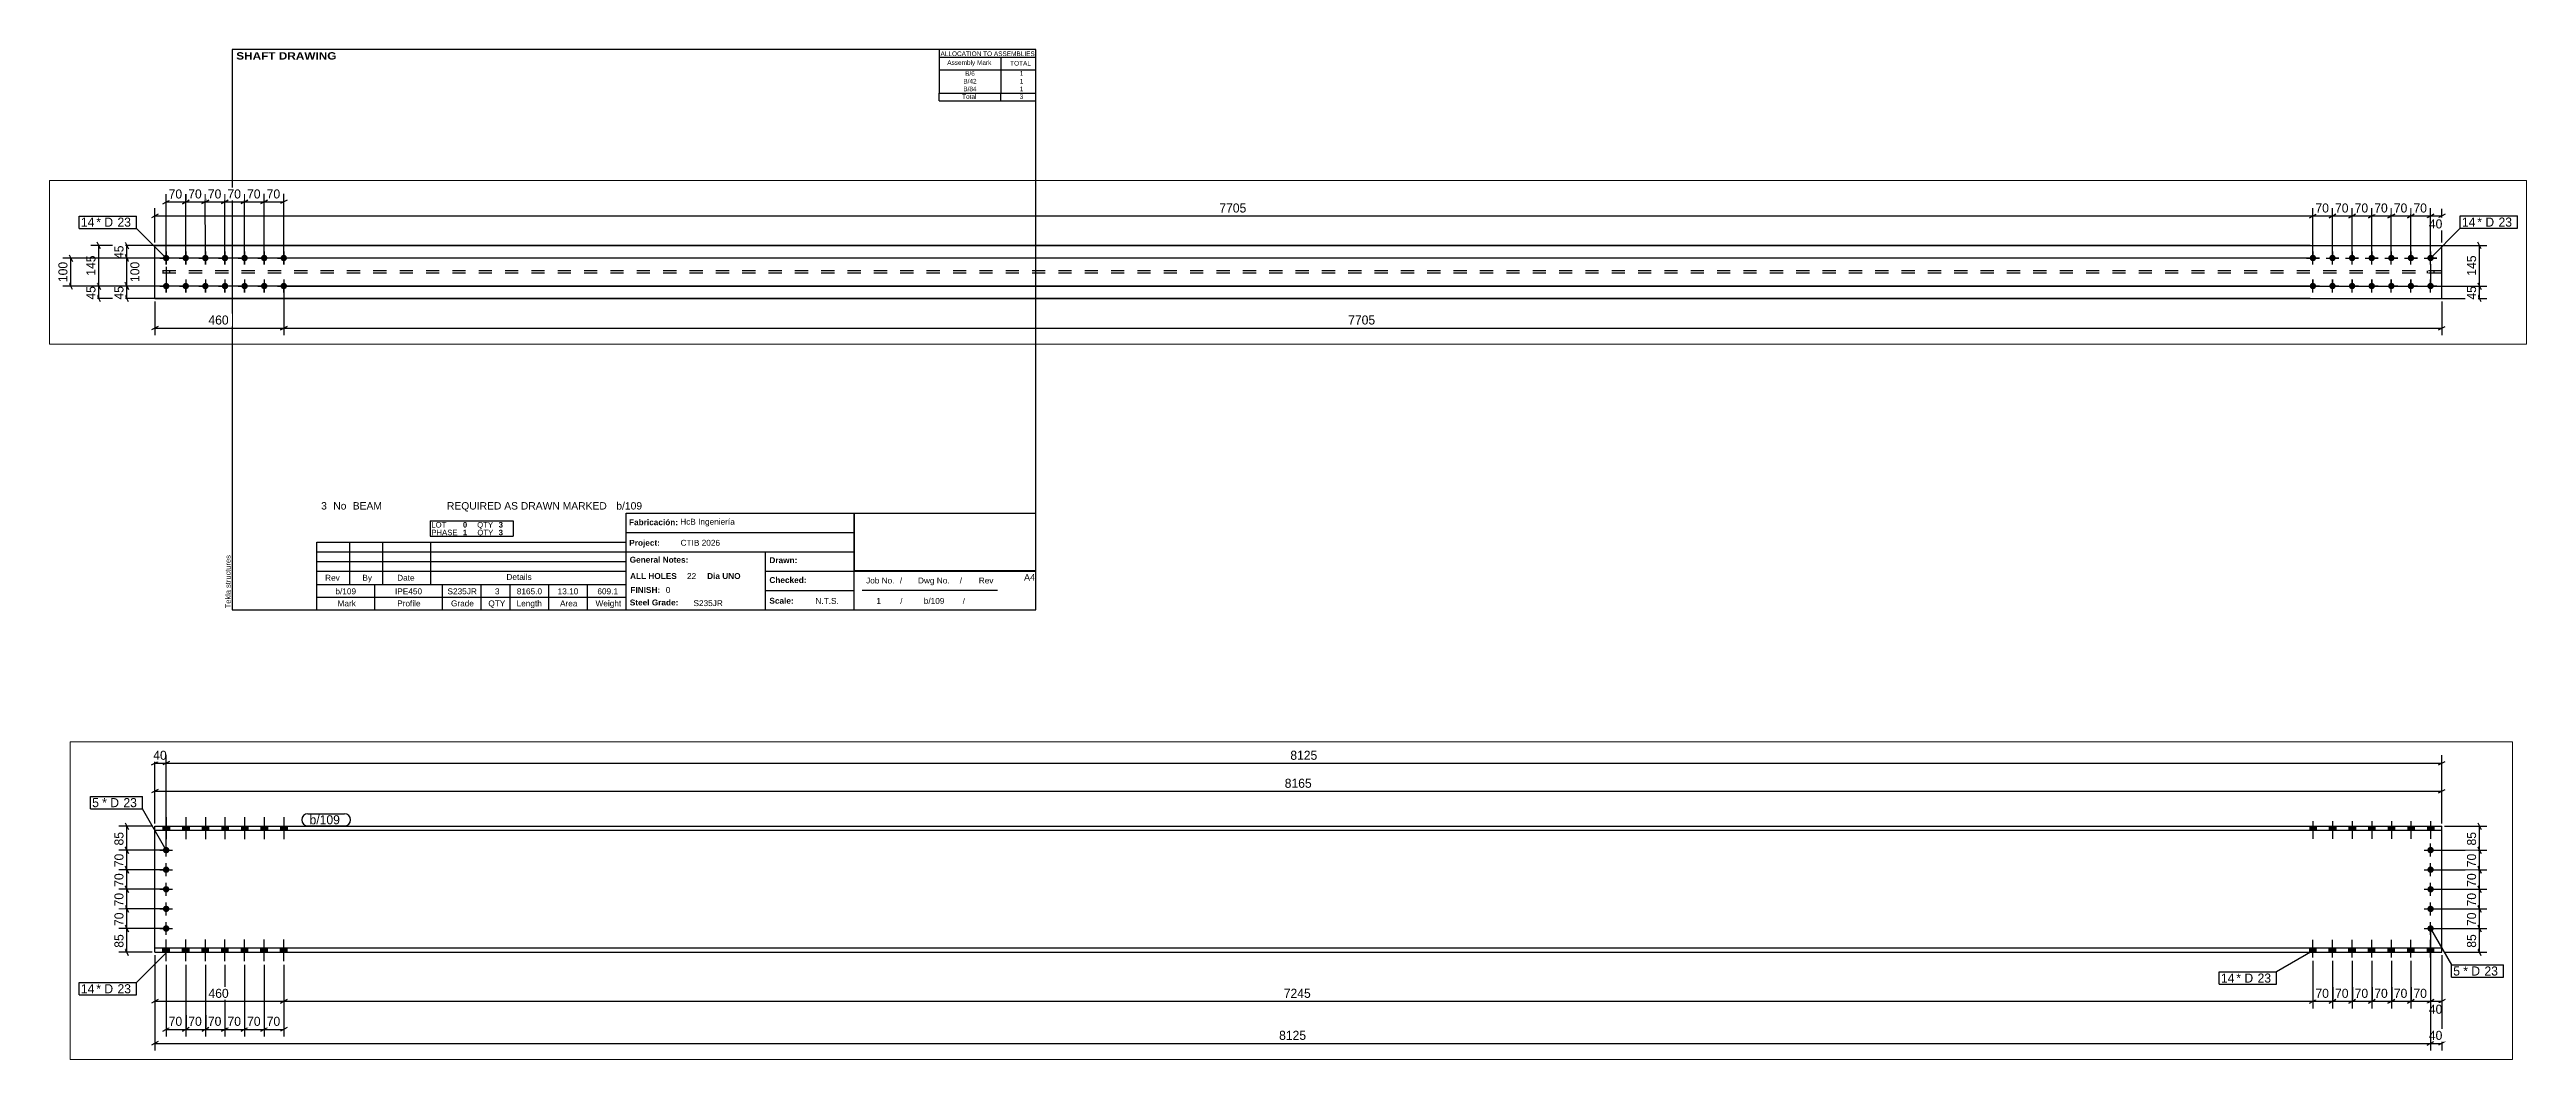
# Paper-space layout 'Layout1' of a CAD drawing. Header units: millimetres. Extents: x -60 to 824, y -156 to 205.
# The model-space entities are those that its viewports show. They can reach past a viewport. Long polylines and large blocks are cut down to what shows.
import ezdxf

# ---------------------------------------------------------------- set-up
doc = ezdxf.new("R2010")
doc.units = ezdxf.units.MM
doc.linetypes.add('DXK_LINE_DOT2', pattern=[3.9198, 1.9599, -1.9599])
doc.linetypes.add('DXK_LINE_DOT4', pattern=[0.9408, 0.4704, -0.4704])
doc.layers.add('Viewport layer', color=7, linetype='Continuous', plot=False)
doc.styles.add('Arial', font='ARIAL.TTF', dxfattribs={"height": 0.2})
doc.styles.add('Arial Black', font='ARIBLK.TTF', dxfattribs={"height": 0.2})
doc.styles.add('Arial Bold', font='ARIALBD.TTF', dxfattribs={"height": 0.2})
doc.styles.add('Comic Sans MS', font='COMIC.TTF', dxfattribs={"height": 0.2})

psp = doc.layouts.get("Layout1")

# ---------------------------------------------------------------- texts
at = {"color": 7}
for s, height, style, p in [(' SHAFT DRAWING', 2.6342, 'Arial Black', (5.3, 201.42)), ('ALLOCATION TO ASSEMBLIES', 1.6475, 'Arial', (257.95, 202.68)), ('Assembly Mark', 1.6475, 'Arial', (260.35, 199.52)), ('TOTAL', 1.648, 'Arial', (282.81, 199.28)), ('3', 2.64, 'Arial', (36.8, 40.76)), ('No', 2.636, 'Arial', (41.13, 40.76)), ('BEAM', 2.636, 'Arial', (48.08, 40.76)), ('REQUIRED AS DRAWN MARKED', 2.636, 'Arial', (81.71, 40.76)), ('b/109', 2.636, 'Arial', (142.18, 40.76)), ('b/109', 2.109, 'Arial', (41.89, 10.5)), ('IPE450', 2.109, 'Arial', (63.17, 10.5)), ('S235JR', 2.109, 'Arial', (81.91, 10.5)), ('3', 2.11, 'Arial', (98.86, 10.5)), ('8165.0', 2.109, 'Arial', (106.66, 10.5)), ('13.10', 2.109, 'Arial', (121.24, 10.5)), ('609.1', 2.109, 'Arial', (135.43, 10.5)), ('FINISH:', 2.107, 'Arial Bold', (147.22, 11)), ('0', 2.11, 'Arial', (159.84, 11))]:
    psp.add_text(s, height=height, dxfattribs=dict(at, style=style)).set_placement(p)
at = {"color": 7, "linetype": 'Continuous'}
for s, height, style, p in [('B/42', 1.648, 'Arial', (266.09, 192.87)), ('B/6', 1.648, 'Arial', (266.73, 195.63)), ('1', 1.65, 'Arial', (286.23, 195.63)), ('Total', 1.648, 'Arial', (265.67, 187.36)), ('B/84', 1.648, 'Arial', (266.09, 190.11)), ('3', 1.65, 'Arial', (286.21, 187.36)), ('1', 1.65, 'Arial', (286.23, 192.87)), ('1', 1.65, 'Arial', (286.23, 190.11)), ('LOT', 1.977, 'Arial', (76.13, 34.33)), ('0', 1.98, 'Arial Bold', (87.41, 34.33)), ('QTY', 1.977, 'Arial', (92.51, 34.33)), ('3', 1.98, 'Arial Bold', (100.18, 34.33)), ('Fabricación:', 2.1074, 'Arial Bold', (146.73, 35.16)), ('HcB Ingeniería', 2.1088, 'Arial', (165.02, 35.36)), ('PHASE', 1.977, 'Arial', (76.13, 31.57)), ('1', 1.98, 'Arial Bold', (87.41, 31.57)), ('QTY', 1.977, 'Arial', (92.58, 31.57)), ('3', 1.98, 'Arial Bold', (100.18, 31.57)), ('Project:', 2.107, 'Arial Bold', (146.81, 27.83)), ('CTIB 2026', 2.109, 'Arial', (165.14, 27.83)), ('Details', 2.109, 'Arial', (102.96, 15.63)), ('General Notes:', 2.1074, 'Arial Bold', (146.96, 21.78)), ('ALL HOLES', 2.107, 'Arial Bold', (147.1, 15.96)), ('22', 2.109, 'Arial', (167.43, 15.96)), ('Dia UNO', 2.107, 'Arial Bold', (174.62, 15.96)), ('Drawn:', 2.107, 'Arial Bold', (196.85, 21.62)), ('Rev', 2.109, 'Arial', (38.21, 15.35)), ('By', 2.109, 'Arial', (51.53, 15.35)), ('Date', 2.109, 'Arial', (63.94, 15.35)), ('Scale:', 2.107, 'Arial Bold', (196.85, 7.13)), ('Checked:', 2.107, 'Arial Bold', (196.85, 14.53)), ('N.T.S.', 2.109, 'Arial', (213.29, 7.08)), ('Job No.', 2.109, 'Arial', (231.37, 14.37)), ('1', 2.11, 'Arial', (235.04, 7.08)), ('/', 2.11, 'Arial', (243.42, 14.37)), ('/', 1.98, 'Arial', (243.58, 7.08)), ('Dwg No.', 2.109, 'Arial', (249.91, 14.37)), ('b/109', 2.109, 'Arial', (251.98, 7.08)), ('/', 2.11, 'Arial', (264.81, 14.37)), ('/', 1.98, 'Arial', (265.88, 7.08)), ('Rev', 2.109, 'Arial', (271.61, 14.37)), ('A4', 2.307, 'Arial', (287.76, 15.38)), ('Mark', 2.109, 'Arial', (42.64, 6.19)), ('Profile', 2.109, 'Arial', (63.95, 6.19)), ('Grade', 2.109, 'Arial', (83.16, 6.19)), ('QTY', 2.109, 'Arial', (96.49, 6.19)), ('Length', 2.109, 'Arial', (106.58, 6.19)), ('Area', 2.109, 'Arial', (122.09, 6.19)), ('Weight', 2.109, 'Arial', (134.77, 6.19)), ('Steel Grade:', 2.1074, 'Arial Bold', (147.01, 6.52)), ('S235JR', 2.109, 'Arial', (169.74, 6.28))]:
    psp.add_text(s, height=height, dxfattribs=dict(at, style=style)).set_placement(p)
at = {"color": 174, "linetype": 'Continuous', "style": 'Arial'}
psp.add_text('Tekla structures', height=1.9102, rotation=90, dxfattribs=at).set_placement((4.5, 5.5))

msp = doc.modelspace()

# ---------------------------------------------------------------- hatches: boundary and pattern name
at = {"linetype": 'Continuous'}
for points in [[(14174.8, 818), (14197.8, 818), (14197.8, 832.6), (14174.8, 832.6)], [(14174.9, 818), (14197.9, 818), (14197.9, 832.6), (14174.9, 832.6)], [(14244.8, 818), (14267.8, 818), (14267.8, 832.6), (14244.8, 832.6)], [(14244.9, 818), (14267.9, 818), (14267.9, 832.6), (14244.9, 832.6)], [(14314.8, 818), (14337.8, 818), (14337.8, 832.6), (14314.8, 832.6)], [(14314.9, 818), (14337.9, 818), (14337.9, 832.6), (14314.9, 832.6)], [(14384.8, 818), (14407.8, 818), (14407.8, 832.6), (14384.8, 832.6)], [(14384.9, 818), (14407.9, 818), (14407.9, 832.6), (14384.9, 832.6)], [(14454.8, 818), (14477.8, 818), (14477.8, 832.6), (14454.8, 832.6)], [(14454.9, 818), (14477.9, 818), (14477.9, 832.6), (14454.9, 832.6)], [(14524.8, 818), (14547.8, 818), (14547.8, 832.6), (14524.8, 832.6)], [(14524.9, 818), (14547.9, 818), (14547.9, 832.6), (14524.9, 832.6)], [(14594.8, 818), (14617.8, 818), (14617.8, 832.6), (14594.8, 832.6)], [(14594.9, 818), (14617.9, 818), (14617.9, 832.6), (14594.9, 832.6)], [(21862.9, 832.6), (21839.9, 832.6), (21839.9, 818), (21862.9, 818)], [(21862.9, 832.6), (21839.9, 832.6), (21839.9, 818), (21862.9, 818)], [(21932.9, 832.6), (21909.9, 832.6), (21909.9, 818), (21932.9, 818)], [(21932.9, 832.6), (21909.9, 832.6), (21909.9, 818), (21932.9, 818)], [(22002.9, 832.6), (21979.9, 832.6), (21979.9, 818), (22002.9, 818)], [(22002.9, 832.6), (21979.9, 832.6), (21979.9, 818), (22002.9, 818)], [(22072.9, 832.6), (22049.9, 832.6), (22049.9, 818), (22072.9, 818)], [(22072.9, 832.6), (22049.9, 832.6), (22049.9, 818), (22072.9, 818)], [(22142.9, 832.6), (22119.9, 832.6), (22119.9, 818), (22142.9, 818)], [(22142.9, 832.6), (22119.9, 832.6), (22119.9, 818), (22142.9, 818)], [(22212.9, 832.6), (22189.9, 832.6), (22189.9, 818), (22212.9, 818)], [(22212.9, 832.6), (22189.9, 832.6), (22189.9, 818), (22212.9, 818)], [(22282.9, 832.6), (22259.9, 832.6), (22259.9, 818), (22282.9, 818)], [(22282.9, 832.6), (22259.9, 832.6), (22259.9, 818), (22282.9, 818)], [(14197.8, 747.6), (14197.6, 745.2), (14196.8, 742.9), (14195.6, 740.8), (14194, 739.1), (14192.1, 737.6), (14189.9, 736.7), (14187.5, 736.2), (14185.1, 736.2), (14182.8, 736.7), (14180.6, 737.6), (14178.6, 739.1), (14177, 740.8), (14175.8, 742.9), (14175.1, 745.2), (14174.8, 747.6), (14175.1, 750), (14175.8, 752.3), (14177, 754.4), (14178.6, 756.1), (14180.6, 757.6), (14182.8, 758.5), (14185.1, 759), (14187.5, 759), (14189.9, 758.5), (14192.1, 757.6), (14194, 756.1), (14195.6, 754.4), (14196.8, 752.3), (14197.6, 750)], [(22259.9, 747.6, -1), (22282.9, 747.6, -1)], [(14197.8, 677.6), (14197.6, 675.2), (14196.8, 672.9), (14195.6, 670.8), (14194, 669.1), (14192.1, 667.6), (14189.9, 666.7), (14187.5, 666.2), (14185.1, 666.2), (14182.8, 666.7), (14180.6, 667.6), (14178.6, 669.1), (14177, 670.8), (14175.8, 672.9), (14175.1, 675.2), (14174.8, 677.6), (14175.1, 680), (14175.8, 682.3), (14177, 684.4), (14178.6, 686.1), (14180.6, 687.6), (14182.8, 688.5), (14185.1, 689), (14187.5, 689), (14189.9, 688.5), (14192.1, 687.6), (14194, 686.1), (14195.6, 684.4), (14196.8, 682.3), (14197.6, 680)], [(22259.9, 677.6, -1), (22282.9, 677.6, -1)], [(22259.9, 607.6, -1), (22282.9, 607.6, -1)], [(14197.8, 607.6), (14197.6, 605.2), (14196.8, 602.9), (14195.6, 600.8), (14194, 599.1), (14192.1, 597.6), (14189.9, 596.7), (14187.5, 596.2), (14185.1, 596.2), (14182.8, 596.7), (14180.6, 597.6), (14178.6, 599.1), (14177, 600.8), (14175.8, 602.9), (14175.1, 605.2), (14174.8, 607.6), (14175.1, 610), (14175.8, 612.3), (14177, 614.4), (14178.6, 616.1), (14180.6, 617.6), (14182.8, 618.5), (14185.1, 619), (14187.5, 619), (14189.9, 618.5), (14192.1, 617.6), (14194, 616.1), (14195.6, 614.4), (14196.8, 612.3), (14197.6, 610)], [(14197.8, 537.6), (14197.6, 535.2), (14196.8, 532.9), (14195.6, 530.8), (14194, 529.1), (14192.1, 527.6), (14189.9, 526.7), (14187.5, 526.2), (14185.1, 526.2), (14182.8, 526.7), (14180.6, 527.6), (14178.6, 529.1), (14177, 530.8), (14175.8, 532.9), (14175.1, 535.2), (14174.8, 537.6), (14175.1, 540), (14175.8, 542.3), (14177, 544.4), (14178.6, 546.1), (14180.6, 547.6), (14182.8, 548.5), (14185.1, 549), (14187.5, 549), (14189.9, 548.5), (14192.1, 547.6), (14194, 546.1), (14195.6, 544.4), (14196.8, 542.3), (14197.6, 540)], [(22259.9, 537.6, -1), (22282.9, 537.6, -1)], [(14197.8, 467.6), (14197.6, 465.2), (14196.8, 462.9), (14195.6, 460.8), (14194, 459.1), (14192.1, 457.6), (14189.9, 456.7), (14187.5, 456.2), (14185.1, 456.2), (14182.8, 456.7), (14180.6, 457.6), (14178.6, 459.1), (14177, 460.8), (14175.8, 462.9), (14175.1, 465.2), (14174.8, 467.6), (14175.1, 470), (14175.8, 472.3), (14177, 474.4), (14178.6, 476.1), (14180.6, 477.6), (14182.8, 478.5), (14185.1, 479), (14187.5, 479), (14189.9, 478.5), (14192.1, 477.6), (14194, 476.1), (14195.6, 474.4), (14196.8, 472.3), (14197.6, 470)], [(22259.9, 467.6, -1), (22282.9, 467.6, -1)], [(14174.8, 382.6), (14197.8, 382.6), (14197.8, 397.2), (14174.8, 397.2)], [(14174.9, 382.6), (14197.9, 382.6), (14197.9, 397.2), (14174.9, 397.2)], [(14244.8, 382.6), (14267.8, 382.6), (14267.8, 397.2), (14244.8, 397.2)], [(14244.9, 382.6), (14267.9, 382.6), (14267.9, 397.2), (14244.9, 397.2)], [(14314.8, 382.6), (14337.8, 382.6), (14337.8, 397.2), (14314.8, 397.2)], [(14314.9, 382.6), (14337.9, 382.6), (14337.9, 397.2), (14314.9, 397.2)], [(14384.8, 382.6), (14407.8, 382.6), (14407.8, 397.2), (14384.8, 397.2)], [(14384.9, 382.6), (14407.9, 382.6), (14407.9, 397.2), (14384.9, 397.2)], [(14454.8, 382.6), (14477.8, 382.6), (14477.8, 397.2), (14454.8, 397.2)], [(14454.9, 382.6), (14477.9, 382.6), (14477.9, 397.2), (14454.9, 397.2)], [(14524.8, 382.6), (14547.8, 382.6), (14547.8, 397.2), (14524.8, 397.2)], [(14524.9, 382.6), (14547.9, 382.6), (14547.9, 397.2), (14524.9, 397.2)], [(14594.8, 382.6), (14617.8, 382.6), (14617.8, 397.2), (14594.8, 397.2)], [(14594.9, 382.6), (14617.9, 382.6), (14617.9, 397.2), (14594.9, 397.2)], [(21862.9, 397.2), (21839.9, 397.2), (21839.9, 382.6), (21862.9, 382.6)], [(21862.9, 397.2), (21839.9, 397.2), (21839.9, 382.6), (21862.9, 382.6)], [(21932.9, 397.2), (21909.9, 397.2), (21909.9, 382.6), (21932.9, 382.6)], [(21932.9, 397.2), (21909.9, 397.2), (21909.9, 382.6), (21932.9, 382.6)], [(22002.9, 397.2), (21979.9, 397.2), (21979.9, 382.6), (22002.9, 382.6)], [(22002.9, 397.2), (21979.9, 397.2), (21979.9, 382.6), (22002.9, 382.6)], [(22072.9, 397.2), (22049.9, 397.2), (22049.9, 382.6), (22072.9, 382.6)], [(22072.9, 397.2), (22049.9, 397.2), (22049.9, 382.6), (22072.9, 382.6)], [(22142.9, 397.2), (22119.9, 397.2), (22119.9, 382.6), (22142.9, 382.6)], [(22142.9, 397.2), (22119.9, 397.2), (22119.9, 382.6), (22142.9, 382.6)], [(22212.9, 397.2), (22189.9, 397.2), (22189.9, 382.6), (22212.9, 382.6)], [(22212.9, 397.2), (22189.9, 397.2), (22189.9, 382.6), (22212.9, 382.6)], [(22282.9, 397.2), (22259.9, 397.2), (22259.9, 382.6), (22282.9, 382.6)], [(22282.9, 397.2), (22259.9, 397.2), (22259.9, 382.6), (22282.9, 382.6)], [(416.4, 295.8, -1), (416.4, 318.8, -1)], [(486.4, 295.9, -1), (486.4, 318.9, -1)], [(556.4, 295.9, -1), (556.4, 318.9, -1)], [(626.4, 295.9, -1), (626.4, 318.9, -1)], [(696.4, 296, -1), (696.4, 319, -1)], [(766.4, 296, -1), (766.4, 319, -1)], [(836.4, 296, -1), (836.4, 319, -1)], [(8081.4, 319.1, -1), (8081.4, 296.1, -1)], [(8151.4, 319.1, -1), (8151.4, 296.1, -1)], [(8221.4, 319.1, -1), (8221.4, 296.1, -1)], [(8291.4, 319.1, -1), (8291.4, 296.1, -1)], [(8361.4, 319.1, -1), (8361.4, 296.1, -1)], [(8431.4, 319.1, -1), (8431.4, 296.1, -1)], [(8501.4, 319.1, -1), (8501.4, 296.1, -1)], [(416.5, 195.8, -1), (416.5, 218.8, -1)], [(486.5, 195.9, -1), (486.5, 218.9, -1)], [(556.5, 195.9, -1), (556.5, 218.9, -1)], [(626.5, 195.9, -1), (626.5, 218.9, -1)], [(696.5, 196, -1), (696.5, 219, -1)], [(766.5, 196, -1), (766.5, 219, -1)], [(836.5, 196, -1), (836.5, 219, -1)], [(8081.4, 219.1, -1), (8081.4, 196.1, -1)], [(8151.4, 219.1, -1), (8151.4, 196.1, -1)], [(8221.4, 219.1, -1), (8221.4, 196.1, -1)], [(8291.4, 219.1, -1), (8291.4, 196.1, -1)], [(8361.4, 219.1, -1), (8361.4, 196.1, -1)], [(8431.4, 219.1, -1), (8431.4, 196.1, -1)], [(8501.4, 219.1, -1), (8501.4, 196.1, -1)]]:
    msp.add_hatch(color=3, dxfattribs=at).paths.add_polyline_path(points)

# ---------------------------------------------------------------- linework, layer by layer
at = {"color": 8, "linetype": 'Continuous'}
for p, q in [((14134.3, 1051.6), (14158.3, 1063.6)), ((14146.3, 842.6), (14146.3, 1086)), ((14198.3, 1063.6), (14174.3, 1051.6)), ((14186.3, 757.6), (14186.3, 1086)), ((22299.4, 1051.6), (22323.4, 1063.6)), ((22311.4, 842.6), (22311.4, 1086)), ((14146.3, 1057.6), (14186.3, 1057.6)), ((14146.3, 842.6), (14146.3, 986)), ((22311.4, 842.6), (22311.4, 986)), ((14158.3, 963.6), (14134.3, 951.6)), ((14146.3, 957.6), (22311.4, 957.6)), ((22299.4, 951.6), (22323.4, 963.6)), ((14136.3, 832.6), (14017.9, 832.6)), ((14040.3, 844.6), (14052.3, 820.6)), ((14046.3, 747.6), (14046.3, 832.6)), ((22321.4, 832.6), (22471.9, 832.6)), ((22440.3, 844.6), (22452.3, 820.6)), ((22446.3, 747.6), (22446.3, 832.6)), ((14176.3, 747.6), (14017.9, 747.6)), ((14052.3, 735.6), (14040.3, 759.6)), ((22281.4, 747.6), (22471.9, 747.6)), ((22452.3, 735.6), (22440.3, 759.6)), ((14176.3, 677.6), (14017.9, 677.6)), ((14052.3, 665.6), (14040.3, 689.6)), ((14052.3, 595.6), (14040.3, 619.6)), ((22281.4, 677.6), (22471.9, 677.6)), ((22452.3, 665.6), (22440.3, 689.6)), ((22452.3, 595.6), (22440.3, 619.6)), ((416.4, 317.3), (416.3, 536)), ((486.4, 317.4), (486.3, 536.1)), ((556.4, 317.4), (556.3, 536.1)), ((626.4, 317.4), (626.3, 536.1)), ((696.4, 317.5), (696.3, 536.1)), ((766.4, 317.5), (766.3, 536.2)), ((836.4, 317.5), (836.3, 536.2)), ((14176.3, 607.6), (14017.9, 607.6)), ((14176.3, 537.6), (14017.9, 537.6)), ((14040.3, 549.6), (14052.3, 525.6)), ((14046.3, 467.6), (14046.3, 537.6)), ((22281.4, 607.6), (22471.9, 607.6)), ((22281.4, 537.6), (22471.9, 537.6)), ((22452.3, 525.6), (22440.3, 549.6)), ((388.4, 463.6), (364.4, 451.6)), ((376.4, 362.6), (376.4, 486)), ((404.3, 501.6), (428.3, 513.6)), ((474.3, 501.6), (498.3, 513.7)), ((544.3, 501.7), (568.3, 513.7)), ((614.3, 501.7), (638.3, 513.7)), ((684.3, 501.7), (708.3, 513.8)), ((754.3, 501.8), (778.3, 513.8)), ((766.3, 507.8), (836.3, 507.8)), ((848.3, 513.8), (824.3, 501.8)), ((8069.4, 451.6), (8093.4, 463.6)), ((8081.4, 317.6), (8081.4, 486)), ((8139.4, 451.6), (8163.4, 463.6)), ((8151.4, 317.6), (8151.4, 486)), ((8209.4, 451.6), (8233.4, 463.6)), ((8221.4, 317.6), (8221.4, 486)), ((8221.4, 457.6), (8291.4, 457.6)), ((8303.4, 463.6), (8279.4, 451.6)), ((8291.4, 317.6), (8291.4, 486)), ((8349.4, 451.6), (8373.4, 463.6)), ((8361.4, 317.6), (8361.4, 486)), ((8419.4, 451.6), (8443.4, 463.6)), ((8431.4, 317.6), (8431.4, 486)), ((8489.4, 451.6), (8513.4, 463.6)), ((8501.4, 317.6), (8501.4, 483.2)), ((8501.4, 457.6), (8541.4, 457.6)), ((8553.4, 463.6), (8529.4, 451.6)), ((8541.4, 362.6), (8541.4, 483.2)), ((14176.3, 467.6), (14017.9, 467.6)), ((14052.3, 455.6), (14040.3, 479.6)), ((22271.4, 457.6), (22271.4, 179.2)), ((22281.4, 467.6), (22471.9, 467.6)), ((22452.3, 455.6), (22440.3, 479.6)), ((182.4, 340.6), (170.4, 364.6)), ((270.4, 364.6), (282.4, 340.6)), ((8682.4, 340.6), (8670.4, 364.6)), ((14136.3, 382.6), (14017.9, 382.6)), ((14052.3, 370.6), (14040.3, 394.6)), ((14146.3, 372.6), (14146.3, 182)), ((14146.3, 372.6), (14146.3, 32)), ((22311.4, 372.6), (22311.4, 179.2)), ((22321.4, 382.6), (22471.9, 382.6)), ((22452.3, 370.6), (22440.3, 394.6)), ((76.4, 207.2), (76.4, 307.2)), ((366.4, 352.6), (148, 352.6)), ((176.4, 207.3), (176.4, 352.6)), ((8071.4, 352.6), (248, 352.6)), ((8071.4, 307.6), (248, 307.6)), ((282.4, 295.6), (270.4, 319.6)), ((276.4, 307.6), (276.4, 352.6)), ((846.5, 352.6), (8702, 352.6)), ((14186.4, 337.9), (14186.4, 82)), ((14256.4, 337.9), (14256.4, 82)), ((14326.4, 337.9), (14326.4, 82)), ((14396.4, 337.9), (14396.4, 82)), ((14466.4, 337.9), (14466.4, 82)), ((14536.4, 337.9), (14536.4, 82)), ((14606.4, 337.9), (14606.4, 182)), ((14606.4, 337.9), (14606.4, 182)), ((14606.4, 337.9), (14606.4, 82)), ((21851.4, 352.4), (21851.4, 182)), ((21851.4, 352.4), (21851.4, 182)), ((21921.4, 352.4), (21921.4, 182)), ((21991.4, 352.4), (21991.4, 182)), ((22061.4, 352.4), (22061.4, 182)), ((22131.4, 352.4), (22131.4, 182)), ((22201.4, 352.4), (22201.4, 182)), ((406.5, 207.3), (148, 207.3)), ((170.4, 219.3), (182.4, 195.3)), ((8071.4, 207.6), (250.8, 207.6)), ((282.4, 195.6), (270.4, 219.6)), ((836.5, 197.5), (836.5, 32)), ((836.5, 197.5), (836.5, 32)), ((846.5, 207.5), (8702, 207.5)), ((8670.4, 219.5), (8682.4, 195.5)), ((8676.4, 162.6), (8676.4, 207.5)), ((14158.3, 213.6), (14134.3, 201.6)), ((14146.3, 207.6), (14606.4, 207.6)), ((14618.4, 213.6), (14594.4, 201.6)), ((14594.4, 201.6), (14618.4, 213.6)), ((14606.4, 207.6), (21851.4, 207.6)), ((21839.4, 201.6), (21863.4, 213.6)), ((21839.4, 201.6), (21863.4, 213.6)), ((21909.4, 201.6), (21933.4, 213.6)), ((21979.4, 201.6), (22003.4, 213.6)), ((22049.4, 201.6), (22073.4, 213.6)), ((22119.4, 201.6), (22143.4, 213.6)), ((22189.4, 201.6), (22213.4, 213.6)), ((22259.4, 201.6), (22283.4, 213.6)), ((22271.4, 207.6), (22311.4, 207.6)), ((22323.4, 213.6), (22299.4, 201.6)), ((366.4, 162.6), (148, 162.6)), ((182.4, 150.6), (170.4, 174.6)), ((8071.4, 162.6), (248, 162.6)), ((376.4, 152.6), (376.4, 32)), ((846.5, 162.6), (8702, 162.6)), ((8541.4, 152.6), (8541.4, 32)), ((8682.4, 150.6), (8670.4, 174.6)), ((14174.4, 101.6), (14198.4, 113.6)), ((14244.4, 101.6), (14268.4, 113.6)), ((14314.4, 101.6), (14338.4, 113.6)), ((14326.4, 107.6), (14396.4, 107.6)), ((14408.4, 113.6), (14384.4, 101.6)), ((14478.4, 113.6), (14454.4, 101.6)), ((14548.4, 113.6), (14524.4, 101.6)), ((14618.4, 113.6), (14594.4, 101.6)), ((388.4, 63.6), (364.4, 51.6)), ((376.4, 57.6), (836.5, 57.6)), ((848.5, 63.6), (824.5, 51.6)), ((824.5, 51.6), (848.5, 63.6)), ((836.5, 57.6), (8541.4, 57.6)), ((8529.4, 51.6), (8553.4, 63.6)), ((14158.3, 63.6), (14134.3, 51.6)), ((22259.4, 51.6), (22283.4, 63.6)), ((22271.4, 57.6), (22311.4, 57.6)), ((22323.4, 63.6), (22299.4, 51.6))]:
    msp.add_line(p, q, dxfattribs=at)
at = {"color": 7, "linetype": 'Continuous'}
for p, q in [((14146.3, 382.6), (14146.3, 832.6)), ((14146.3, 832.6), (22311.4, 832.6)), ((22311.4, 818), (14146.3, 818)), ((22311.4, 382.6), (22311.4, 832.6)), ((22311.4, 397.2), (14146.3, 397.2)), ((14146.3, 382.6), (22311.4, 382.6)), ((376.4, 162.6), (376.4, 352.6)), ((376.4, 352.6), (8541.4, 352.6)), ((8541.4, 162.6), (8541.4, 352.6)), ((376.4, 162.6), (8541.4, 162.6))]:
    msp.add_line(p, q, dxfattribs=at)
at = {"color": 3, "linetype": 'Continuous'}
for p, q in [((14174.8, 832.6), (14174.8, 818)), ((14174.9, 832.6), (14174.9, 818)), ((14186.3, 864.8), (14186.3, 786.6)), ((14186.4, 864.8), (14186.4, 786.6)), ((14197.8, 832.6), (14197.8, 818)), ((14197.9, 832.6), (14197.9, 818)), ((14244.8, 832.6), (14244.8, 818)), ((14244.9, 832.6), (14244.9, 818)), ((14256.3, 864.8), (14256.3, 786.6)), ((14256.4, 864.8), (14256.4, 786.6)), ((14267.8, 832.6), (14267.8, 818)), ((14267.9, 832.6), (14267.9, 818)), ((14314.8, 832.6), (14314.8, 818)), ((14314.9, 832.6), (14314.9, 818)), ((14326.3, 864.8), (14326.3, 786.6)), ((14326.4, 864.8), (14326.4, 786.6)), ((14337.8, 832.6), (14337.8, 818)), ((14337.9, 832.6), (14337.9, 818)), ((14384.8, 832.6), (14384.8, 818)), ((14384.9, 832.6), (14384.9, 818)), ((14396.3, 864.8), (14396.3, 786.6)), ((14396.4, 864.8), (14396.4, 786.6)), ((14407.8, 832.6), (14407.8, 818)), ((14407.9, 832.6), (14407.9, 818)), ((14454.8, 832.6), (14454.8, 818)), ((14454.9, 832.6), (14454.9, 818)), ((14466.3, 864.8), (14466.3, 786.6)), ((14466.4, 864.8), (14466.4, 786.6)), ((14477.8, 832.6), (14477.8, 818)), ((14477.9, 832.6), (14477.9, 818)), ((14524.8, 832.6), (14524.8, 818)), ((14524.9, 832.6), (14524.9, 818)), ((14536.3, 864.8), (14536.3, 786.6)), ((14536.4, 864.8), (14536.4, 786.6)), ((14547.8, 832.6), (14547.8, 818)), ((14547.9, 832.6), (14547.9, 818)), ((14594.8, 832.6), (14594.8, 818)), ((14594.9, 832.6), (14594.9, 818)), ((14606.3, 864.8), (14606.3, 786.6)), ((14606.4, 864.8), (14606.4, 786.6)), ((14617.8, 832.6), (14617.8, 818)), ((14617.9, 832.6), (14617.9, 818)), ((21839.9, 832.6), (21839.9, 818)), ((21839.9, 832.6), (21839.9, 818)), ((21851.4, 850.8), (21851.4, 787.6)), ((21851.4, 850.8), (21851.4, 787.6)), ((21862.9, 832.6), (21862.9, 818)), ((21862.9, 832.6), (21862.9, 818)), ((21909.9, 832.6), (21909.9, 818)), ((21909.9, 832.6), (21909.9, 818)), ((21921.4, 850.8), (21921.4, 787.6)), ((21921.4, 850.8), (21921.4, 787.6)), ((21932.9, 832.6), (21932.9, 818)), ((21932.9, 832.6), (21932.9, 818)), ((21979.9, 832.6), (21979.9, 818)), ((21979.9, 832.6), (21979.9, 818)), ((21991.4, 850.8), (21991.4, 787.6)), ((21991.4, 850.8), (21991.4, 787.6)), ((22002.9, 832.6), (22002.9, 818)), ((22002.9, 832.6), (22002.9, 818)), ((22049.9, 832.6), (22049.9, 818)), ((22049.9, 832.6), (22049.9, 818)), ((22061.4, 850.8), (22061.4, 787.6)), ((22061.4, 850.8), (22061.4, 787.6)), ((22072.9, 832.6), (22072.9, 818)), ((22072.9, 832.6), (22072.9, 818)), ((22119.9, 832.6), (22119.9, 818)), ((22119.9, 832.6), (22119.9, 818)), ((22131.4, 850.8), (22131.4, 787.6)), ((22131.4, 850.8), (22131.4, 787.6)), ((22142.9, 832.6), (22142.9, 818)), ((22142.9, 832.6), (22142.9, 818)), ((22189.9, 832.6), (22189.9, 818)), ((22189.9, 832.6), (22189.9, 818)), ((22201.4, 850.8), (22201.4, 787.6)), ((22201.4, 850.8), (22201.4, 787.6)), ((22212.9, 832.6), (22212.9, 818)), ((22212.9, 832.6), (22212.9, 818)), ((22259.9, 832.6), (22259.9, 818)), ((22259.9, 832.6), (22259.9, 818)), ((22271.4, 850.8), (22271.4, 787.6)), ((22271.4, 850.8), (22271.4, 787.6)), ((22282.9, 832.6), (22282.9, 818)), ((22282.9, 832.6), (22282.9, 818)), ((14163.3, 747.6), (14209.3, 747.6)), ((14186.3, 724.6), (14186.3, 770.6)), ((22248.4, 747.6), (22294.4, 747.6)), ((22271.4, 724.6), (22271.4, 770.6)), ((14163.3, 677.6), (14209.3, 677.6)), ((14186.3, 654.6), (14186.3, 700.6)), ((14186.3, 584.6), (14186.3, 630.6)), ((22248.4, 677.6), (22294.4, 677.6)), ((22271.4, 654.6), (22271.4, 700.6)), ((22271.4, 584.6), (22271.4, 630.6)), ((14163.3, 607.6), (14209.3, 607.6)), ((14163.3, 537.6), (14209.3, 537.6)), ((14186.3, 514.6), (14186.3, 560.6)), ((22248.4, 607.6), (22294.4, 607.6)), ((22248.4, 537.6), (22294.4, 537.6)), ((22271.4, 514.6), (22271.4, 560.6)), ((14163.3, 467.6), (14209.3, 467.6)), ((14186.3, 444.6), (14186.3, 490.6)), ((22248.4, 467.6), (22294.4, 467.6)), ((22271.4, 444.6), (22271.4, 490.6)), ((14174.8, 382.6), (14174.8, 397.2)), ((14174.9, 382.6), (14174.9, 397.2)), ((14186.3, 350.4), (14186.3, 428.6)), ((14186.4, 350.4), (14186.4, 428.6)), ((14197.8, 382.6), (14197.8, 397.2)), ((14197.9, 382.6), (14197.9, 397.2)), ((14244.8, 382.6), (14244.8, 397.2)), ((14244.9, 382.6), (14244.9, 397.2)), ((14256.3, 350.4), (14256.3, 428.6)), ((14256.4, 350.4), (14256.4, 428.6)), ((14267.8, 382.6), (14267.8, 397.2)), ((14267.9, 382.6), (14267.9, 397.2)), ((14314.8, 382.6), (14314.8, 397.2)), ((14314.9, 382.6), (14314.9, 397.2)), ((14326.3, 350.4), (14326.3, 428.6)), ((14326.4, 350.4), (14326.4, 428.6)), ((14337.8, 382.6), (14337.8, 397.2)), ((14337.9, 382.6), (14337.9, 397.2)), ((14384.8, 382.6), (14384.8, 397.2)), ((14384.9, 382.6), (14384.9, 397.2)), ((14396.3, 350.4), (14396.3, 428.6)), ((14396.4, 350.4), (14396.4, 428.6)), ((14407.8, 382.6), (14407.8, 397.2)), ((14407.9, 382.6), (14407.9, 397.2)), ((14454.8, 382.6), (14454.8, 397.2)), ((14454.9, 382.6), (14454.9, 397.2)), ((14466.3, 350.4), (14466.3, 428.6)), ((14466.4, 350.4), (14466.4, 428.6)), ((14477.8, 382.6), (14477.8, 397.2)), ((14477.9, 382.6), (14477.9, 397.2)), ((14524.8, 382.6), (14524.8, 397.2)), ((14524.9, 382.6), (14524.9, 397.2)), ((14536.3, 350.4), (14536.3, 428.6)), ((14536.4, 350.4), (14536.4, 428.6)), ((14547.8, 382.6), (14547.8, 397.2)), ((14547.9, 382.6), (14547.9, 397.2)), ((14594.8, 382.6), (14594.8, 397.2)), ((14594.9, 382.6), (14594.9, 397.2)), ((14606.3, 350.4), (14606.3, 428.6)), ((14606.4, 350.4), (14606.4, 428.6)), ((14617.8, 382.6), (14617.8, 397.2)), ((14617.9, 382.6), (14617.9, 397.2)), ((21839.9, 382.6), (21839.9, 397.2)), ((21839.9, 382.6), (21839.9, 397.2)), ((21851.4, 364.4), (21851.4, 427.6)), ((21851.4, 364.4), (21851.4, 427.6)), ((21862.9, 382.6), (21862.9, 397.2)), ((21862.9, 382.6), (21862.9, 397.2)), ((21909.9, 382.6), (21909.9, 397.2)), ((21909.9, 382.6), (21909.9, 397.2)), ((21921.4, 364.4), (21921.4, 427.6)), ((21921.4, 364.4), (21921.4, 427.6)), ((21932.9, 382.6), (21932.9, 397.2)), ((21932.9, 382.6), (21932.9, 397.2)), ((21979.9, 382.6), (21979.9, 397.2)), ((21979.9, 382.6), (21979.9, 397.2)), ((21991.4, 364.4), (21991.4, 427.6)), ((21991.4, 364.4), (21991.4, 427.6)), ((22002.9, 382.6), (22002.9, 397.2)), ((22002.9, 382.6), (22002.9, 397.2)), ((22049.9, 382.6), (22049.9, 397.2)), ((22049.9, 382.6), (22049.9, 397.2)), ((22061.4, 364.4), (22061.4, 427.6)), ((22061.4, 364.4), (22061.4, 427.6)), ((22072.9, 382.6), (22072.9, 397.2)), ((22072.9, 382.6), (22072.9, 397.2)), ((22119.9, 382.6), (22119.9, 397.2)), ((22119.9, 382.6), (22119.9, 397.2)), ((22131.4, 364.4), (22131.4, 427.6)), ((22131.4, 364.4), (22131.4, 427.6)), ((22142.9, 382.6), (22142.9, 397.2)), ((22142.9, 382.6), (22142.9, 397.2)), ((22189.9, 382.6), (22189.9, 397.2)), ((22189.9, 382.6), (22189.9, 397.2)), ((22201.4, 364.4), (22201.4, 427.6)), ((22201.4, 364.4), (22201.4, 427.6)), ((22212.9, 382.6), (22212.9, 397.2)), ((22212.9, 382.6), (22212.9, 397.2)), ((22259.9, 382.6), (22259.9, 397.2)), ((22259.9, 382.6), (22259.9, 397.2)), ((22271.4, 364.4), (22271.4, 427.6)), ((22271.4, 364.4), (22271.4, 427.6)), ((22282.9, 382.6), (22282.9, 397.2)), ((22282.9, 382.6), (22282.9, 397.2)), ((439.4, 307.4), (393.4, 307.3)), ((393.4, 307.3), (408.7, 307.3)), ((416.4, 330.3), (416.4, 284.3)), ((416.4, 330.3), (416.4, 315)), ((416.4, 284.3), (416.4, 299.7)), ((439.4, 307.4), (424.1, 307.4)), ((509.4, 307.4), (463.4, 307.4)), ((463.4, 307.4), (478.7, 307.4)), ((486.4, 330.4), (486.4, 284.4)), ((486.4, 330.4), (486.4, 315.1)), ((486.4, 284.4), (486.4, 299.7)), ((509.4, 307.4), (494.1, 307.4)), ((579.4, 307.4), (533.4, 307.4)), ((533.4, 307.4), (548.7, 307.4)), ((556.4, 330.4), (556.4, 284.4)), ((556.4, 330.4), (556.4, 315.1)), ((556.4, 284.4), (556.4, 299.7)), ((579.4, 307.4), (564.1, 307.4)), ((649.4, 307.5), (603.4, 307.4)), ((603.4, 307.4), (618.7, 307.4)), ((626.4, 330.4), (626.4, 284.4)), ((626.4, 330.4), (626.4, 315.1)), ((626.4, 284.4), (626.4, 299.8)), ((649.4, 307.5), (634.1, 307.4)), ((719.4, 307.5), (673.4, 307.5)), ((673.4, 307.5), (688.7, 307.5)), ((696.4, 330.5), (696.4, 284.5)), ((696.4, 330.5), (696.4, 315.2)), ((696.4, 284.5), (696.4, 299.8)), ((719.4, 307.5), (704.1, 307.5)), ((789.4, 307.5), (743.4, 307.5)), ((743.4, 307.5), (758.7, 307.5)), ((766.4, 330.5), (766.4, 284.5)), ((766.4, 330.5), (766.4, 315.2)), ((766.4, 284.5), (766.4, 299.8)), ((789.4, 307.5), (774.1, 307.5)), ((859.4, 307.6), (813.4, 307.5)), ((813.4, 307.5), (828.7, 307.5)), ((836.4, 330.5), (836.4, 284.5)), ((836.4, 330.5), (836.4, 315.2)), ((836.4, 284.5), (836.4, 299.9)), ((859.4, 307.6), (844.1, 307.5)), ((8058.4, 307.6), (8104.4, 307.6)), ((8058.4, 307.6), (8073.7, 307.6)), ((8081.4, 284.6), (8081.4, 330.6)), ((8081.4, 330.6), (8081.4, 315.3)), ((8081.4, 284.6), (8081.4, 299.9)), ((8104.4, 307.6), (8089.1, 307.6)), ((8128.4, 307.6), (8174.4, 307.6)), ((8128.4, 307.6), (8143.7, 307.6)), ((8151.4, 284.6), (8151.4, 330.6)), ((8151.4, 330.6), (8151.4, 315.3)), ((8151.4, 284.6), (8151.4, 299.9)), ((8174.4, 307.6), (8159.1, 307.6)), ((8198.4, 307.6), (8244.4, 307.6)), ((8198.4, 307.6), (8213.7, 307.6)), ((8221.4, 284.6), (8221.4, 330.6)), ((8221.4, 330.6), (8221.4, 315.3)), ((8221.4, 284.6), (8221.4, 299.9)), ((8244.4, 307.6), (8229.1, 307.6)), ((8268.4, 307.6), (8314.4, 307.6)), ((8268.4, 307.6), (8283.7, 307.6)), ((8291.4, 284.6), (8291.4, 330.6)), ((8291.4, 330.6), (8291.4, 315.3)), ((8291.4, 284.6), (8291.4, 299.9)), ((8314.4, 307.6), (8299.1, 307.6)), ((8338.4, 307.6), (8384.4, 307.6)), ((8338.4, 307.6), (8353.7, 307.6)), ((8361.4, 284.6), (8361.4, 330.6)), ((8361.4, 330.6), (8361.4, 315.3)), ((8361.4, 284.6), (8361.4, 299.9)), ((8384.4, 307.6), (8369.1, 307.6)), ((8408.4, 307.6), (8454.4, 307.6)), ((8408.4, 307.6), (8423.7, 307.6)), ((8431.4, 284.6), (8431.4, 330.6)), ((8431.4, 330.6), (8431.4, 315.3)), ((8431.4, 284.6), (8431.4, 299.9)), ((8454.4, 307.6), (8439.1, 307.6)), ((8478.4, 307.6), (8524.4, 307.6)), ((8478.4, 307.6), (8493.7, 307.6)), ((8501.4, 284.6), (8501.4, 330.6)), ((8501.4, 330.6), (8501.4, 315.3)), ((8501.4, 284.6), (8501.4, 299.9)), ((8524.4, 307.6), (8509.1, 307.6)), ((439.5, 207.4), (393.5, 207.3)), ((393.5, 207.3), (408.8, 207.3)), ((416.5, 230.3), (416.5, 184.3)), ((416.5, 230.3), (416.5, 215)), ((416.5, 184.3), (416.5, 199.7)), ((439.5, 207.4), (424.1, 207.4)), ((509.5, 207.4), (463.5, 207.4)), ((463.5, 207.4), (478.8, 207.4)), ((486.5, 230.4), (486.5, 184.4)), ((486.5, 230.4), (486.5, 215.1)), ((486.5, 184.4), (486.5, 199.7)), ((509.5, 207.4), (494.1, 207.4)), ((579.5, 207.4), (533.5, 207.4)), ((533.5, 207.4), (548.8, 207.4)), ((556.5, 230.4), (556.5, 184.4)), ((556.5, 230.4), (556.5, 215.1)), ((556.5, 184.4), (556.5, 199.7)), ((579.5, 207.4), (564.1, 207.4)), ((649.5, 207.5), (603.5, 207.4)), ((603.5, 207.4), (618.8, 207.4)), ((626.5, 230.4), (626.5, 184.4)), ((626.5, 230.4), (626.5, 215.1)), ((626.5, 184.4), (626.5, 199.8)), ((649.5, 207.5), (634.1, 207.4)), ((719.5, 207.5), (673.5, 207.5)), ((673.5, 207.5), (688.8, 207.5)), ((696.5, 230.5), (696.5, 184.5)), ((696.5, 230.5), (696.5, 215.2)), ((696.5, 184.5), (696.5, 199.8)), ((719.5, 207.5), (704.1, 207.5)), ((789.5, 207.5), (743.5, 207.5)), ((743.5, 207.5), (758.8, 207.5)), ((766.5, 230.5), (766.5, 184.5)), ((766.5, 230.5), (766.5, 215.2)), ((766.5, 184.5), (766.5, 199.8)), ((789.5, 207.5), (774.1, 207.5)), ((859.5, 207.6), (813.5, 207.5)), ((813.5, 207.5), (828.8, 207.5)), ((836.5, 230.5), (836.5, 184.5)), ((836.5, 230.5), (836.5, 215.2)), ((836.5, 184.5), (836.5, 199.9)), ((859.5, 207.6), (844.1, 207.5)), ((8058.4, 207.6), (8104.4, 207.6)), ((8058.4, 207.6), (8073.7, 207.6)), ((8081.4, 184.6), (8081.4, 230.6)), ((8081.4, 230.6), (8081.4, 215.3)), ((8081.4, 184.6), (8081.4, 199.9)), ((8104.4, 207.6), (8089.1, 207.6)), ((8128.4, 207.6), (8174.4, 207.6)), ((8128.4, 207.6), (8143.7, 207.6)), ((8151.4, 184.6), (8151.4, 230.6)), ((8151.4, 230.6), (8151.4, 215.3)), ((8151.4, 184.6), (8151.4, 199.9)), ((8174.4, 207.6), (8159.1, 207.6)), ((8198.4, 207.6), (8244.4, 207.6)), ((8198.4, 207.6), (8213.7, 207.6)), ((8221.4, 184.6), (8221.4, 230.6)), ((8221.4, 230.6), (8221.4, 215.3)), ((8221.4, 184.6), (8221.4, 199.9)), ((8244.4, 207.6), (8229.1, 207.6)), ((8268.4, 207.6), (8314.4, 207.6)), ((8268.4, 207.6), (8283.7, 207.6)), ((8291.4, 184.6), (8291.4, 230.6)), ((8291.4, 230.6), (8291.4, 215.3)), ((8291.4, 184.6), (8291.4, 199.9)), ((8314.4, 207.6), (8299.1, 207.6)), ((8338.4, 207.6), (8384.4, 207.6)), ((8338.4, 207.6), (8353.7, 207.6)), ((8361.4, 184.6), (8361.4, 230.6)), ((8361.4, 230.6), (8361.4, 215.3)), ((8361.4, 184.6), (8361.4, 199.9)), ((8384.4, 207.6), (8369.1, 207.6)), ((8408.4, 207.6), (8454.4, 207.6)), ((8408.4, 207.6), (8423.7, 207.6)), ((8431.4, 184.6), (8431.4, 230.6)), ((8431.4, 230.6), (8431.4, 215.3)), ((8431.4, 184.6), (8431.4, 199.9)), ((8454.4, 207.6), (8439.1, 207.6)), ((8478.4, 207.6), (8524.4, 207.6)), ((8478.4, 207.6), (8493.7, 207.6)), ((8501.4, 184.6), (8501.4, 230.6)), ((8501.4, 230.6), (8501.4, 215.3)), ((8501.4, 184.6), (8501.4, 199.9)), ((8524.4, 207.6), (8509.1, 207.6))]:
    msp.add_line(p, q, dxfattribs=at)
at = {"color": 3, "linetype": 'DXK_LINE_DOT2'}
for p, q in [((416.5, 275.5), (416.3, 212.3)), ((416.5, 275.5), (416.3, 212.3)), ((416.5, 275.5), (416.3, 212.3)), ((416.5, 275.5), (416.3, 212.3)), ((416.5, 275.5), (416.3, 212.3)), ((8501.4, 285.5), (8501.4, 222.3)), ((8501.4, 285.5), (8501.4, 222.3)), ((8501.4, 285.5), (8501.4, 222.3)), ((8501.4, 285.5), (8501.4, 222.3)), ((8501.4, 285.5), (8501.4, 222.3)), ((404.9, 262.3), (404.9, 252.9)), ((404.9, 262.3), (404.9, 252.9)), ((404.9, 262.3), (404.9, 252.9)), ((404.9, 262.3), (404.9, 252.9)), ((404.9, 262.3), (404.9, 252.9)), ((427.9, 262.3), (427.9, 252.9)), ((427.9, 262.3), (427.9, 252.9)), ((427.9, 262.3), (427.9, 252.9)), ((427.9, 262.3), (427.9, 252.9)), ((427.9, 262.3), (427.9, 252.9)), ((8489.9, 262.3), (8489.9, 252.9)), ((8489.9, 262.3), (8489.9, 252.9)), ((8489.9, 262.3), (8489.9, 252.9)), ((8489.9, 262.3), (8489.9, 252.9)), ((8489.9, 262.3), (8489.9, 252.9)), ((8512.9, 262.3), (8512.9, 252.9)), ((8512.9, 262.3), (8512.9, 252.9)), ((8512.9, 262.3), (8512.9, 252.9)), ((8512.9, 262.3), (8512.9, 252.9)), ((8512.9, 262.3), (8512.9, 252.9))]:
    msp.add_line(p, q, dxfattribs=at)
at = {"color": 7, "linetype": 'DXK_LINE_DOT4'}
for p, q in [((8541.4, 262.3), (376.4, 262.3)), ((8541.4, 252.9), (376.4, 252.9))]:
    msp.add_line(p, q, dxfattribs=at)

# ---------------------------------------------------------------- wipeouts: each hides what was drawn before it
at = {"color": 0}
for points in [[(13948.2, 900.8), (13948.2, 932.8), (13922.2, 932.8), (13922.2, 900.8)], [(157.2, 419.4), (157.2, 451.4), (112, 451.4), (112, 419.4)], [(8658.8, 419.7), (8658.8, 451.7), (8613.5, 451.7), (8613.5, 419.7)], [(13927.2, 236.3), (13927.2, 268.3), (13881.9, 268.3), (13881.9, 236.3)], [(21568.3, 274.4), (21568.3, 306.4), (21523.1, 306.4), (21523.1, 274.4)]]:
    msp.add_wipeout(points, dxfattribs=at)

# ---------------------------------------------------------------- next in the draw order: wipeouts: each hides what was drawn before it
for points in [[(14198.8, 1063.6), (14198.8, 1108.4), (14133.8, 1108.4), (14133.8, 1063.6)], [(18284, 963.6), (18284, 1008.4), (18173.7, 1008.4), (18173.7, 963.6)], [(13948.2, 900.8), (13948.2, 932.8), (13922.2, 932.8), (13922.2, 900.8)], [(14040.3, 822.6), (13995.5, 822.6), (13995.5, 757.6), (14040.3, 757.6)], [(14816.9, 839.6), (14816.9, 871.6), (14698.3, 871.6), (14698.3, 839.6)], [(22440.3, 822.6), (22395.5, 822.6), (22395.5, 757.6), (22440.3, 757.6)], [(833.8, 513.8), (833.8, 558.6), (768.8, 558.6), (768.9, 513.8)], [(14040.3, 535.1), (13995.5, 535.1), (13995.5, 470.1), (14040.3, 470.1)], [(157.2, 419.4), (157.2, 451.4), (112, 451.4), (112, 419.4)], [(8288.9, 463.6), (8288.9, 508.4), (8224, 508.4), (8224, 463.6)], [(8553.9, 406.8), (8553.9, 451.6), (8489, 451.6), (8489, 406.8)], [(8658.8, 419.7), (8658.8, 451.7), (8613.5, 451.7), (8613.5, 419.7)], [(270.4, 362.6), (225.6, 362.6), (225.6, 297.6), (270.4, 297.6)], [(170.4, 322), (125.6, 322), (125.6, 237.9), (170.4, 237.9)], [(13927.2, 236.3), (13927.2, 268.3), (13881.9, 268.3), (13881.9, 236.3)], [(21568.3, 274.4), (21568.3, 306.4), (21523.1, 306.4), (21523.1, 274.4)], [(8670.4, 217.5), (8625.6, 217.5), (8625.6, 152.6), (8670.4, 152.6)], [(18287.4, 213.6), (18287.4, 258.4), (18170.4, 258.4), (18170.4, 213.6)], [(22323.8, 156.8), (22323.8, 201.6), (22258.9, 201.6), (22258.9, 156.8)], [(651.9, 63.6), (651.9, 108.4), (560.9, 108.4), (560.9, 63.6)], [(4747.5, 63.6), (4747.5, 108.4), (4630.4, 108.4), (4630.4, 63.6)], [(14393.9, 113.6), (14393.9, 158.4), (14328.9, 158.4), (14328.9, 113.6)]]:
    msp.add_wipeout(points, dxfattribs=at)

# ---------------------------------------------------------------- next in the draw order: linework, layer by layer
at = {"color": 8, "linetype": 'Continuous'}
for p, q in [((14198.3, 1063.6), (14174.3, 1051.6)), ((14186.3, 757.6), (14186.3, 1086)), ((14186.3, 1057.6), (22311.4, 1057.6)), ((14176.3, 747.6), (14017.9, 747.6)), ((14040.3, 759.6), (14052.3, 735.6)), ((14046.3, 677.6), (14046.3, 747.6)), ((22281.4, 747.6), (22471.9, 747.6)), ((22440.3, 759.6), (22452.3, 735.6)), ((22446.3, 677.6), (22446.3, 747.6)), ((766.4, 317.5), (766.3, 536.2)), ((14176.3, 537.6), (14017.9, 537.6)), ((14052.3, 525.6), (14040.3, 549.6)), ((696.3, 507.7), (766.3, 507.8)), ((778.3, 513.8), (754.3, 501.8)), ((8151.4, 457.6), (8221.4, 457.6)), ((8233.4, 463.6), (8209.4, 451.6)), ((8221.4, 317.6), (8221.4, 486)), ((8279.4, 451.6), (8303.4, 463.6)), ((8291.4, 317.6), (8291.4, 486)), ((8431.4, 457.6), (8501.4, 457.6)), ((8513.4, 463.6), (8489.4, 451.6)), ((8501.4, 317.6), (8501.4, 486)), ((14176.3, 467.6), (14017.9, 467.6)), ((14040.3, 479.6), (14052.3, 455.6)), ((14046.3, 382.6), (14046.3, 467.6)), ((22271.4, 457.6), (22271.4, 182)), ((70.4, 319.2), (82.4, 295.2)), ((8071.4, 307.6), (250.8, 307.6)), ((270.4, 319.6), (282.4, 295.6)), ((276.4, 207.6), (276.4, 307.6)), ((8676.4, 207.5), (8676.4, 352.6)), ((14396.4, 337.9), (14396.4, 82)), ((406.5, 207.3), (148, 207.3)), ((170.4, 219.3), (182.4, 195.3)), ((176.4, 162.6), (176.4, 207.3)), ((846.5, 207.5), (8702, 207.5)), ((8670.4, 219.5), (8682.4, 195.5)), ((22201.4, 207.6), (22271.4, 207.6)), ((22283.4, 213.6), (22259.4, 201.6)), ((14256.4, 107.6), (14326.4, 107.6)), ((14338.4, 113.6), (14314.4, 101.6)), ((14384.4, 101.6), (14408.4, 113.6)), ((14396.4, 107.6), (14466.4, 107.6))]:
    msp.add_line(p, q, dxfattribs=at)
at = {"color": 7, "linetype": 'Continuous'}
for p, q in [((106, 413.4), (106, 457.4)), ((8607.5, 413.7), (8607.5, 457.7)), ((13875.9, 230.3), (13875.9, 274.3)), ((21517.1, 268.4), (21517.1, 312.4))]:
    msp.add_line(p, q, dxfattribs=at)

# ---------------------------------------------------------------- next in the draw order: texts
at = {"color": 3, "style": 'Comic Sans MS'}
for s, p in [('40', (14140.2, 1070)), ('8165', (18180.1, 970)), ('70', (8230.4, 470)), ('40', (8495.4, 413.2)), ('7245', (18176.8, 220)), ('40', (22265.3, 163.2)), ('460', (567.3, 70)), ('7705', (4636.8, 70)), ('70', (14335.3, 120))]:
    msp.add_text(s, height=32.38, dxfattribs=at).set_placement(p)
for s, rotation, p in [('85', 90.00021, (14033.9, 764)), ('85', 90.00021, (22433.9, 764)), ('70', 0.02865, (775.3, 520.2)), ('70', 90.00021, (14033.9, 476.5)), ('145', 90.00021, (164, 244.3)), ('45', 90.00021, (264, 304)), ('45', 90.00021, (8664, 159))]:
    msp.add_text(s, height=32.38, rotation=rotation, dxfattribs=at).set_placement(p)

# ---------------------------------------------------------------- next in the draw order: wipeouts: each hides what was drawn before it
at = {"color": 0}
for points in [[(14024, 900.8), (14024, 932.8), (13957.8, 932.8), (13957.8, 900.8)], [(14816.9, 839.6), (14816.9, 871.6), (14698.3, 871.6), (14698.3, 839.6)], [(233, 419.4), (233, 451.4), (166.8, 451.4), (166.8, 419.4)], [(8734.6, 419.7), (8734.6, 451.7), (8668.4, 451.7), (8668.4, 419.7)], [(14003, 236.3), (14003, 268.3), (13936.8, 268.3), (13936.8, 236.3)], [(21644.1, 274.4), (21644.1, 306.4), (21577.9, 306.4), (21577.9, 274.4)]]:
    msp.add_wipeout(points, dxfattribs=at)

# ---------------------------------------------------------------- next in the draw order: linework, layer by layer
at = {"color": 7, "linetype": 'Continuous'}
for p, q in [((14692.3, 877.6), (14822.9, 877.6)), ((14692.3, 833.6), (14822.9, 833.6))]:
    msp.add_line(p, q, dxfattribs=at)
for centre, start, end in [((14692.3, 855.6), 90, 270), ((14822.9, 855.6), 270, 90)]:
    msp.add_arc(centre, 22, start, end, dxfattribs=at)

# ---------------------------------------------------------------- next in the draw order: texts
at = {"color": 3, "style": 'Comic Sans MS'}
msp.add_text('b/109', height=32.38, dxfattribs=at).set_placement((14698.3, 839.6))

# ---------------------------------------------------------------- next in the draw order: wipeouts: each hides what was drawn before it
at = {"color": 0}
for points in [[(18303.9, 1063.6), (18303.9, 1108.4), (18193.7, 1108.4), (18193.7, 1063.6)], [(14024, 900.8), (14024, 932.8), (13957.8, 932.8), (13957.8, 900.8)], [(14040.3, 745.1), (13995.5, 745.1), (13995.5, 680.1), (14040.3, 680.1)], [(22440.3, 745.1), (22395.5, 745.1), (22395.5, 680.1), (22440.3, 680.1)], [(763.8, 513.8), (763.8, 558.6), (698.8, 558.6), (698.9, 513.8)], [(233, 419.4), (233, 451.4), (166.8, 451.4), (166.8, 419.4)], [(8218.9, 463.6), (8218.9, 508.4), (8154, 508.4), (8154, 463.6)], [(8498.9, 463.6), (8498.9, 508.4), (8434, 508.4), (8434, 463.6)], [(8734.6, 419.7), (8734.6, 451.7), (8668.4, 451.7), (8668.4, 419.7)], [(14040.3, 457.6), (13995.5, 457.6), (13995.5, 392.6), (14040.3, 392.6)], [(327.2, 299.7), (282.4, 299.7), (282.4, 215.5), (327.2, 215.5)], [(8670.4, 322.1), (8625.6, 322.1), (8625.6, 238), (8670.4, 238)], [(14003, 236.3), (14003, 268.3), (13936.8, 268.3), (13936.8, 236.3)], [(21644.1, 274.4), (21644.1, 306.4), (21577.9, 306.4), (21577.9, 274.4)], [(170.4, 217.4), (125.6, 217.4), (125.6, 152.5), (170.4, 152.5)], [(14421.9, 213.6), (14421.9, 258.4), (14330.9, 258.4), (14330.9, 213.6)], [(22268.8, 213.6), (22268.8, 258.4), (22203.9, 258.4), (22203.9, 213.6)], [(14463.9, 113.6), (14463.9, 158.4), (14398.9, 158.4), (14398.9, 113.6)]]:
    msp.add_wipeout(points, dxfattribs=at)

# ---------------------------------------------------------------- next in the draw order: linework, layer by layer
at = {"color": 7, "linetype": 'Continuous'}
for p, q in [((13916.2, 894.8), (13916.2, 938.8)), ((8501.4, 307.6), (8607.5, 413.7))]:
    msp.add_line(p, q, dxfattribs=at)
at = {"color": 8, "linetype": 'Continuous'}
for p, q in [((14176.3, 677.6), (14017.9, 677.6)), ((14040.3, 689.6), (14052.3, 665.6)), ((14046.3, 607.6), (14046.3, 677.6)), ((22281.4, 677.6), (22471.9, 677.6)), ((22440.3, 689.6), (22452.3, 665.6)), ((22446.3, 607.6), (22446.3, 677.6)), ((696.4, 317.5), (696.3, 536.1)), ((626.3, 507.7), (696.3, 507.7)), ((708.3, 513.8), (684.3, 501.7)), ((8081.4, 457.6), (8151.4, 457.6)), ((8163.4, 463.6), (8139.4, 451.6)), ((8151.4, 317.6), (8151.4, 486)), ((8361.4, 457.6), (8431.4, 457.6)), ((8443.4, 463.6), (8419.4, 451.6)), ((8431.4, 317.6), (8431.4, 486)), ((22271.4, 457.6), (22271.4, 32)), ((22311.4, 372.6), (22311.4, 32)), ((406.4, 307.3), (48, 307.2)), ((14326.4, 337.9), (14326.4, 82)), ((14466.4, 337.9), (14466.4, 82)), ((22201.4, 352.4), (22201.4, 182)), ((82.4, 195.2), (70.4, 219.2)), ((8071.4, 207.6), (248, 207.6)), ((270.4, 219.6), (282.4, 195.6)), ((276.4, 162.6), (276.4, 207.6)), ((22131.4, 207.6), (22201.4, 207.6)), ((22213.4, 213.6), (22189.4, 201.6)), ((282.4, 150.6), (270.4, 174.6)), ((14454.4, 101.6), (14478.4, 113.6)), ((14466.4, 107.6), (14536.4, 107.6))]:
    msp.add_line(p, q, dxfattribs=at)

# ---------------------------------------------------------------- next in the draw order: texts
at = {"color": 3, "style": 'Comic Sans MS'}
for s, height, p in [('8125', 32.38, (18200.1, 1070)), ('5', 32.4, (13922.2, 900.8)), ('14', 32.38, (112, 419.4)), ('70', 32.38, (8160.4, 470)), ('70', 32.38, (8440.4, 470)), ('14', 32.38, (8613.5, 419.7)), ('14', 32.38, (13881.9, 236.3)), ('14', 32.38, (21523.1, 274.4)), ('460', 32.38, (14337.3, 220)), ('70', 32.38, (22210.3, 220)), ('70', 32.38, (14405.3, 120))]:
    msp.add_text(s, height=height, dxfattribs=at).set_placement(p)
for s, rotation, p in [('70', 90.00021, (14033.9, 686.5)), ('70', 90.00021, (22433.9, 686.5)), ('70', 0.02865, (705.3, 520.2)), ('85', 90.00021, (14033.9, 399)), ('100', 90.00021, (320.8, 221.9)), ('145', 90.00021, (8664, 244.4)), ('45', 90.00021, (164, 158.9))]:
    msp.add_text(s, height=32.38, rotation=rotation, dxfattribs=at).set_placement(p)

# ---------------------------------------------------------------- next in the draw order: wipeouts: each hides what was drawn before it
at = {"color": 0}
for points in [[(14085.7, 900.8), (14085.7, 932.8), (14033.6, 932.8), (14033.6, 900.8)], [(294.8, 419.4), (294.8, 451.4), (242.6, 451.4), (242.6, 419.4)], [(8796.3, 419.7), (8796.3, 451.7), (8744.2, 451.7), (8744.2, 419.7)], [(14064.7, 236.3), (14064.7, 268.3), (14012.6, 268.3), (14012.6, 236.3)], [(21705.9, 274.4), (21705.9, 306.4), (21653.7, 306.4), (21653.7, 274.4)]]:
    msp.add_wipeout(points, dxfattribs=at)

# ---------------------------------------------------------------- next in the draw order: wipeouts: each hides what was drawn before it
for points in [[(14085.7, 900.8), (14085.7, 932.8), (14033.6, 932.8), (14033.6, 900.8)], [(14040.3, 675.1), (13995.5, 675.1), (13995.5, 610.1), (14040.3, 610.1)], [(22440.3, 675.1), (22395.5, 675.1), (22395.5, 610.1), (22440.3, 610.1)], [(693.8, 513.8), (693.8, 558.6), (628.8, 558.5), (628.9, 513.7)], [(294.8, 419.4), (294.8, 451.4), (242.6, 451.4), (242.6, 419.4)], [(8148.9, 463.6), (8148.9, 508.4), (8084, 508.4), (8084, 463.6)], [(8428.9, 463.6), (8428.9, 508.4), (8364, 508.4), (8364, 463.6)], [(8796.3, 419.7), (8796.3, 451.7), (8744.2, 451.7), (8744.2, 419.7)], [(14064.7, 236.3), (14064.7, 268.3), (14012.6, 268.3), (14012.6, 236.3)], [(21705.9, 274.4), (21705.9, 306.4), (21653.7, 306.4), (21653.7, 274.4)], [(22378.4, 299.7), (22378.4, 331.7), (22352.4, 331.7), (22352.4, 299.7)], [(270.4, 217.6), (225.6, 217.6), (225.6, 152.6), (270.4, 152.6)], [(22198.8, 213.6), (22198.8, 258.4), (22133.9, 258.4), (22133.9, 213.6)], [(14323.9, 113.6), (14323.9, 158.4), (14258.9, 158.4), (14258.9, 113.6)], [(14533.9, 113.6), (14533.9, 158.4), (14468.9, 158.4), (14468.9, 113.6)], [(22323.8, 63.6), (22323.8, 108.4), (22258.9, 108.4), (22258.9, 63.6)]]:
    msp.add_wipeout(points, dxfattribs=at)

# ---------------------------------------------------------------- next in the draw order: linework, layer by layer
at = {"color": 7, "linetype": 'Continuous'}
for p, q in [((13916.2, 938.8), (14101.3, 938.8)), ((13916.2, 894.8), (14101.3, 894.8)), ((14101.3, 894.8), (14101.3, 938.8)), ((14186.3, 747.6), (14101.3, 894.8)), ((106, 457.4), (310.4, 457.4)), ((310.4, 413.4), (310.4, 457.4)), ((8607.5, 457.7), (8811.9, 457.7)), ((8811.9, 413.7), (8811.9, 457.7)), ((106, 413.4), (310.4, 413.4)), ((416.4, 307.3), (310.4, 413.4)), ((8607.5, 413.7), (8811.9, 413.7)), ((14186.3, 380.4), (14080.3, 274.3)), ((21851.4, 387.4), (21721.5, 312.4)), ((13875.9, 274.3), (14080.3, 274.3)), ((14080.3, 230.3), (14080.3, 274.3)), ((21517.1, 312.4), (21721.5, 312.4)), ((21517.1, 268.4), (21721.5, 268.4)), ((21721.5, 268.4), (21721.5, 312.4)), ((13875.9, 230.3), (14080.3, 230.3))]:
    msp.add_line(p, q, dxfattribs=at)
at = {"color": 8, "linetype": 'Continuous'}
for p, q in [((14040.3, 619.6), (14052.3, 595.6)), ((22440.3, 619.6), (22452.3, 595.6)), ((626.4, 317.4), (626.3, 536.1)), ((14176.3, 607.6), (14017.9, 607.6)), ((14046.3, 537.6), (14046.3, 607.6)), ((22281.4, 607.6), (22471.9, 607.6)), ((22446.3, 537.6), (22446.3, 607.6)), ((376.4, 457.6), (8081.4, 457.6)), ((556.3, 507.7), (626.3, 507.7)), ((638.3, 513.7), (614.3, 501.7)), ((8069.4, 451.6), (8093.4, 463.6)), ((8081.4, 317.6), (8081.4, 486)), ((8291.4, 457.6), (8361.4, 457.6)), ((8373.4, 463.6), (8349.4, 451.6)), ((8361.4, 317.6), (8361.4, 486)), ((22271.4, 457.6), (22271.4, 32)), ((14256.4, 337.9), (14256.4, 82)), ((14536.4, 337.9), (14536.4, 82)), ((22131.4, 352.4), (22131.4, 182)), ((406.5, 207.3), (48, 207.2)), ((22061.4, 207.6), (22131.4, 207.6)), ((22143.4, 213.6), (22119.4, 201.6)), ((14186.4, 107.6), (14256.4, 107.6)), ((14268.4, 113.6), (14244.4, 101.6)), ((14524.4, 101.6), (14548.4, 113.6)), ((14536.4, 107.6), (14606.4, 107.6)), ((14146.3, 57.6), (22271.4, 57.6)), ((22259.4, 51.6), (22283.4, 63.6))]:
    msp.add_line(p, q, dxfattribs=at)

# ---------------------------------------------------------------- next in the draw order: texts
at = {"color": 3, "style": 'Comic Sans MS'}
for s, p in [('* D', (13957.8, 900.8)), ('23', (14033.6, 900.8)), ('* D', (166.8, 419.4)), ('23', (242.6, 419.4)), ('70', (8090.4, 470)), ('70', (8370.4, 470)), ('* D', (8668.4, 419.7)), ('23', (8744.2, 419.7)), ('* D', (13936.8, 236.3)), ('23', (14012.6, 236.3)), ('* D', (21577.9, 274.4)), ('23', (21653.7, 274.4)), ('70', (22140.3, 220)), ('70', (14265.3, 120)), ('70', (14475.3, 120)), ('40', (22265.3, 70))]:
    msp.add_text(s, height=32.38, dxfattribs=at).set_placement(p)
for s, rotation, p in [('70', 90.00021, (14033.9, 616.5)), ('70', 90.00021, (22433.9, 616.5)), ('70', 0.02865, (635.3, 520.1)), ('45', 90.00021, (264, 159))]:
    msp.add_text(s, height=32.38, rotation=rotation, dxfattribs=at).set_placement(p)

# ---------------------------------------------------------------- next in the draw order: wipeouts: each hides what was drawn before it
at = {"color": 0}
msp.add_wipeout([(22378.4, 299.7), (22378.4, 331.7), (22352.4, 331.7), (22352.4, 299.7)], dxfattribs=at)

# ---------------------------------------------------------------- next in the draw order: wipeouts: each hides what was drawn before it
for points in [[(623.8, 513.7), (623.8, 558.5), (558.8, 558.5), (558.9, 513.7)], [(14040.3, 605.1), (13995.5, 605.1), (13995.5, 540.1), (14040.3, 540.1)], [(22440.3, 605.1), (22395.5, 605.1), (22395.5, 540.1), (22440.3, 540.1)], [(4287.4, 463.6), (4287.4, 508.4), (4170.4, 508.4), (4170.4, 463.6)], [(8358.9, 463.6), (8358.9, 508.4), (8294, 508.4), (8294, 463.6)], [(70.4, 299.3), (25.6, 299.2), (25.6, 215.1), (70.4, 215.1)], [(22454.2, 299.7), (22454.2, 331.7), (22388, 331.7), (22388, 299.7)], [(22128.8, 213.6), (22128.8, 258.4), (22063.9, 258.4), (22063.9, 213.6)], [(14253.9, 113.6), (14253.9, 158.4), (14188.9, 158.4), (14188.9, 113.6)], [(14603.9, 113.6), (14603.9, 158.4), (14538.9, 158.4), (14538.9, 113.6)], [(18264, 63.6), (18264, 108.4), (18153.7, 108.4), (18153.7, 63.6)]]:
    msp.add_wipeout(points, dxfattribs=at)

# ---------------------------------------------------------------- next in the draw order: linework, layer by layer
at = {"color": 8, "linetype": 'Continuous'}
for p, q in [((556.4, 317.4), (556.3, 536.1)), ((22281.4, 537.6), (22471.9, 537.6)), ((22440.3, 549.6), (22452.3, 525.6)), ((22446.3, 467.6), (22446.3, 537.6)), ((486.3, 507.7), (556.3, 507.7)), ((568.3, 513.7), (544.3, 501.7)), ((22061.4, 352.4), (22061.4, 182)), ((21991.4, 207.6), (22061.4, 207.6)), ((22073.4, 213.6), (22049.4, 201.6))]:
    msp.add_line(p, q, dxfattribs=at)

# ---------------------------------------------------------------- next in the draw order: texts
at = {"color": 3, "style": 'Comic Sans MS'}
for s, rotation, p in [('70', 0.02865, (565.3, 520.1)), ('70', 90.00021, (14033.9, 546.5)), ('70', 90.00021, (22433.9, 546.5)), ('100', 90.02886, (64, 221.5))]:
    msp.add_text(s, height=32.38, rotation=rotation, dxfattribs=at).set_placement(p)
for s, p in [('7705', (4176.8, 470)), ('70', (8300.4, 470)), ('70', (22070.3, 220)), ('70', (14195.3, 120)), ('70', (14545.3, 120)), ('8125', (18160.1, 70))]:
    msp.add_text(s, height=32.38, dxfattribs=at).set_placement(p)

# ---------------------------------------------------------------- next in the draw order: wipeouts: each hides what was drawn before it
at = {"color": 0}
msp.add_wipeout([(22454.2, 299.7), (22454.2, 331.7), (22388, 331.7), (22388, 299.7)], dxfattribs=at)

# ---------------------------------------------------------------- next in the draw order: linework, layer by layer
at = {"color": 7, "linetype": 'Continuous'}
for p in [(22271.4, 467.6), (22346.4, 293.7)]:
    msp.add_line(p, (22346.4, 337.7), dxfattribs=at)

# ---------------------------------------------------------------- next in the draw order: texts
at = {"color": 3, "style": 'Comic Sans MS'}
msp.add_text('5', height=32.4, dxfattribs=at).set_placement((22352.4, 299.7))

# ---------------------------------------------------------------- next in the draw order: wipeouts: each hides what was drawn before it
at = {"color": 0}
for points in [[(553.8, 513.7), (553.8, 558.5), (488.8, 558.5), (488.9, 513.7)], [(22440.3, 535.1), (22395.5, 535.1), (22395.5, 470.1), (22440.3, 470.1)], [(22515.9, 299.7), (22515.9, 331.7), (22463.8, 331.7), (22463.8, 299.7)], [(22058.8, 213.6), (22058.8, 258.4), (21993.9, 258.4), (21993.9, 213.6)]]:
    msp.add_wipeout(points, dxfattribs=at)

# ---------------------------------------------------------------- next in the draw order: linework, layer by layer
at = {"color": 8, "linetype": 'Continuous'}
for p, q in [((486.4, 317.4), (486.3, 536.1)), ((416.3, 507.6), (486.3, 507.7)), ((498.3, 513.7), (474.3, 501.6)), ((22281.4, 467.6), (22471.9, 467.6)), ((22440.3, 479.6), (22452.3, 455.6)), ((22446.3, 382.6), (22446.3, 467.6)), ((21991.4, 352.4), (21991.4, 182)), ((21921.4, 207.6), (21991.4, 207.6)), ((22003.4, 213.6), (21979.4, 201.6))]:
    msp.add_line(p, q, dxfattribs=at)

# ---------------------------------------------------------------- next in the draw order: texts
at = {"color": 3, "style": 'Comic Sans MS'}
for rotation, p in [(0.02865, (495.3, 520.1)), (90.00021, (22433.9, 476.5))]:
    msp.add_text('70', height=32.38, rotation=rotation, dxfattribs=at).set_placement(p)
msp.add_text('70', height=32.38, dxfattribs=at).set_placement((22000.3, 220))

# ---------------------------------------------------------------- next in the draw order: wipeouts: each hides what was drawn before it
at = {"color": 0}
msp.add_wipeout([(22515.9, 299.7), (22515.9, 331.7), (22463.8, 331.7), (22463.8, 299.7)], dxfattribs=at)

# ---------------------------------------------------------------- next in the draw order: linework, layer by layer
at = {"color": 7, "linetype": 'Continuous'}
for p, q in [((22346.4, 337.7), (22531.5, 337.7)), ((22346.4, 293.7), (22531.5, 293.7)), ((22531.5, 293.7), (22531.5, 337.7))]:
    msp.add_line(p, q, dxfattribs=at)

# ---------------------------------------------------------------- next in the draw order: texts
at = {"color": 3, "style": 'Comic Sans MS'}
for s, p in [('* D', (22388, 299.7)), ('23', (22463.8, 299.7))]:
    msp.add_text(s, height=32.38, dxfattribs=at).set_placement(p)

# ---------------------------------------------------------------- next in the draw order: wipeouts: each hides what was drawn before it
at = {"color": 0}
for points in [[(483.8, 513.7), (483.8, 558.5), (418.8, 558.4), (418.9, 513.6)], [(22440.3, 457.6), (22395.5, 457.6), (22395.5, 392.6), (22440.3, 392.6)], [(21988.8, 213.6), (21988.8, 258.4), (21923.9, 258.4), (21923.9, 213.6)]]:
    msp.add_wipeout(points, dxfattribs=at)

# ---------------------------------------------------------------- next in the draw order: linework, layer by layer
at = {"color": 8, "linetype": 'Continuous'}
for p, q in [((21921.4, 352.4), (21921.4, 182)), ((21851.4, 207.6), (21921.4, 207.6)), ((21933.4, 213.6), (21909.4, 201.6))]:
    msp.add_line(p, q, dxfattribs=at)

# ---------------------------------------------------------------- next in the draw order: texts
at = {"color": 3, "style": 'Comic Sans MS'}
for s, rotation, p in [('70', 0.02865, (425.3, 520)), ('85', 90.00021, (22433.9, 399))]:
    msp.add_text(s, height=32.38, rotation=rotation, dxfattribs=at).set_placement(p)
msp.add_text('70', height=32.38, dxfattribs=at).set_placement((21930.3, 220))

# ---------------------------------------------------------------- next in the draw order: wipeouts: each hides what was drawn before it
at = {"color": 0}
msp.add_wipeout([(21918.8, 213.6), (21918.8, 258.4), (21853.9, 258.4), (21853.9, 213.6)], dxfattribs=at)

# ---------------------------------------------------------------- next in the draw order: texts
at = {"color": 3, "style": 'Comic Sans MS'}
msp.add_text('70', height=32.38, dxfattribs=at).set_placement((21860.3, 220))

# ---------------------------------------------------------------- linework, layer by layer
at = {"color": 5, "linetype": 'Continuous'}
for p, q in [((292, 205), (5, 205)), ((5, 205), (5, 5)), ((292, 5), (292, 205)), ((5, 5), (292, 5))]:
    psp.add_line(p, q, dxfattribs=at)
at = {"color": 7, "linetype": 'Continuous'}
for p, q in [((257.51, 205), (257.51, 197.75)), ((257.51, 197.75), (257.51, 195)), ((257.51, 195), (257.51, 192.24)), ((257.57, 202.24), (292, 202.24)), ((257.57, 197.75), (292, 197.75)), ((279.49, 202.24), (279.49, 197.75)), ((279.49, 197.75), (279.49, 195)), ((279.49, 195), (279.49, 192.24)), ((257.51, 192.24), (257.51, 189.47)), ((257.51, 186.71), (257.51, 189.47)), ((257.51, 186.71), (292, 186.71)), ((257.54, 189.47), (292, 189.47)), ((279.49, 192.24), (279.49, 189.47)), ((279.49, 186.71), (279.49, 189.47)), ((75.68, 36.74), (105.35, 36.74)), ((75.68, 36.74), (75.68, 33.98)), ((105.35, 36.74), (105.35, 33.98)), ((145.72, 5), (145.72, 39.5)), ((145.75, 39.5), (292, 39.5)), ((227.14, 5), (227.14, 39.5)), ((35.31, 13.97), (35.31, 29.15)), ((35.31, 29.15), (145.71, 29.15)), ((47.04, 13.97), (47.04, 29.15)), ((58.77, 13.97), (58.77, 29.15)), ((75.68, 33.98), (75.68, 31.22)), ((75.68, 31.22), (105.35, 31.22)), ((76.02, 13.97), (76.02, 29.15)), ((105.35, 33.98), (105.35, 31.22)), ((145.71, 13.97), (145.71, 29.15)), ((145.72, 32.6), (227.14, 32.6)), ((35.31, 25.7), (145.71, 25.7)), ((35.31, 22.25), (145.71, 22.25)), ((35.31, 18.8), (145.71, 18.8)), ((145.72, 25.7), (227.14, 25.7)), ((195.4, 5), (195.4, 25.7)), ((195.4, 18.8), (292, 18.8)), ((35.31, 13.96), (145.71, 13.97)), ((35.31, 9.49), (35.31, 13.96)), ((35.31, 9.48), (145.72, 9.49)), ((35.31, 5), (35.31, 9.48)), ((56.01, 9.49), (56.01, 13.97)), ((56.01, 5), (56.01, 9.48)), ((80.16, 9.49), (80.16, 13.97)), ((80.16, 5), (80.16, 9.48)), ((93.96, 9.49), (93.96, 13.97)), ((93.96, 5), (93.96, 9.48)), ((104.31, 9.49), (104.31, 13.97)), ((104.31, 5), (104.31, 9.48)), ((118.11, 9.49), (118.11, 13.97)), ((118.11, 5), (118.11, 9.48)), ((131.91, 9.49), (131.91, 13.97)), ((131.91, 5), (131.91, 9.48)), ((195.4, 11.9), (227.14, 11.9)), ((229.99, 11.92), (278.29, 11.92))]:
    psp.add_line(p, q, dxfattribs=at)
at = {"color": 2, "linetype": 'Continuous'}
for p, q in [((227.28, 39.46), (291.86, 39.46)), ((227.29, 19.02), (227.29, 39.46)), ((291.96, 19.03), (291.96, 39.47)), ((227.28, 19.03), (291.86, 19.03))]:
    psp.add_line(p, q, dxfattribs=at)

psp.set_redraw_order([(e.dxf.handle, doc.entitydb.next_handle()) for e in psp.query("TEXT MTEXT ATTDEF DIMENSION ARC_DIMENSION")])  # texts and dimensions are drawn at this point

# ---------------------------------------------------------------- viewports
at = {"layer": 'Viewport layer', "view_target_point": (4421.94, 292.11)}
psp.add_viewport(center=(382.01, 129.02), size=(884.39, 58.42126), view_center_point=(0, 0), view_height=584.21261, dxfattribs=at)
at = {"layer": 'Viewport layer', "view_target_point": (18203.71, 567)}
psp.add_viewport(center=(383.2, -98.89), size=(871.96, 113.4), view_center_point=(0, 0), view_height=1134, status=3, dxfattribs=at)

doc.saveas('drawing.dxf')
